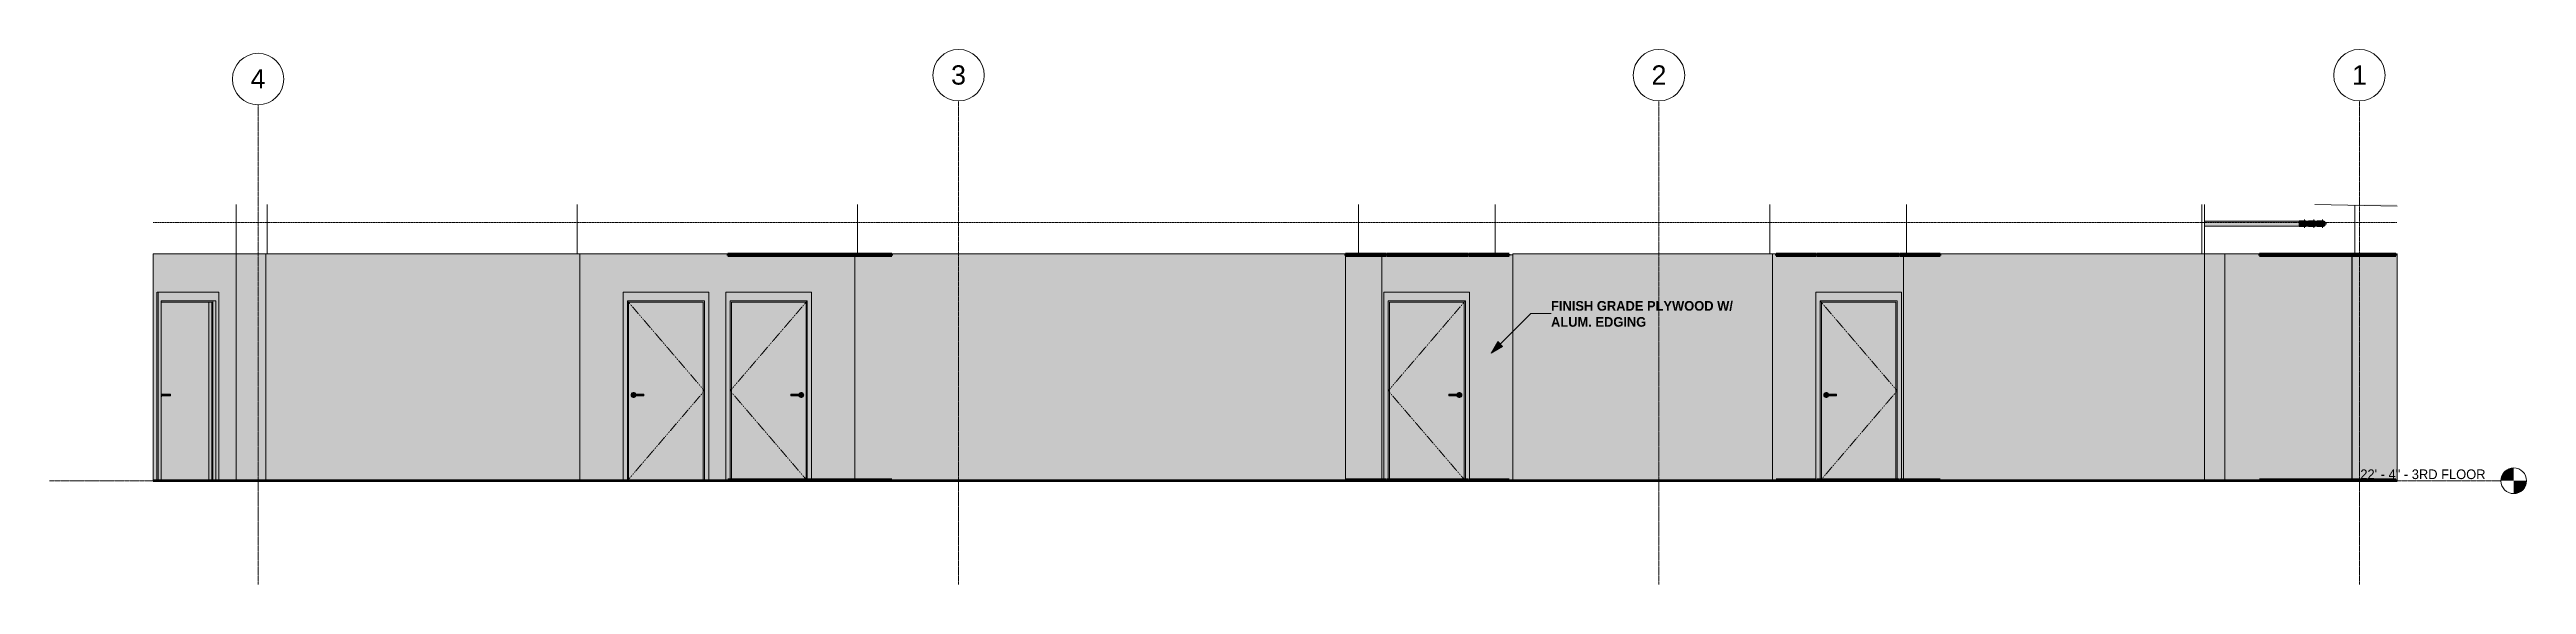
# Model space of a CAD drawing. Header units: inches. Extents: x -3547 to 1531, y 88 to 469.
# Drawn here: x 374 to 1531, y 220 to 469 of the extents above; entities that cross this region are included whole.
import ezdxf

# ---------------------------------------------------------------- set-up
doc = ezdxf.new("R2010")
doc.units = ezdxf.units.IN
doc.header["$MEASUREMENT"] = 0
for name, pattern in [('Aligning Line 1_8_', [0.25, 0.125, -0.125]), ('Dash 1_16_', [0.125, 0.0625, -0.0625]), ('Grid Line 1_2_', [0.875, 0.5, -0.125, 0.125, -0.125])]:
    doc.linetypes.add(name, pattern=pattern)
for name, color, linetype, lineweight in [('0-2', 254, 'Continuous', 5), ('0-3', 165, 'Continuous', 5), ('0-4', 10, 'Continuous', 5), ('A-CLNG', 13, 'Continuous', 18), ('A-CLNG-1', 13, 'Continuous', 60), ('A-DOOR', 31, 'Continuous', 18), ('A-DOOR-1', 31, 'Dash 1_16_', 9), ('A-DOOR-2', 31, 'Continuous', 9), ('A-DOOR-FRAM', 31, 'Continuous', 9), ('A-DOOR-FRAM-1', 31, 'Continuous', 18), ('A-FLOR', 192, 'Continuous', 18), ('A-FLOR-4', 250, 'Continuous', 60), ('A-FLOR-5', 192, 'Continuous', 60), ('A-FLOR-LEVL', 51, 'Continuous', 9), ('A-FLOR-LEVL-1', 51, 'Grid Line 1_2_', 9), ('A-FLOR-LEVL-2', 9, 'Continuous', 9), ('A-FLOR-LEVL-3', 147, 'Continuous', 9), ('A-ROOF-1', 7, 'Continuous', 18), ('A-WALL-1', 7, 'Continuous', 18), ('G-ANNO-SYMB-2', 9, 'Aligning Line 1_8_', 9), ('G-ANNO-TEXT', 231, 'Continuous', 9), ('I-WALL', 2, 'Continuous', 18), ('I-WALL-1', 2, 'Continuous', 5), ('P-PIPE', 3, 'Continuous', 9), ('P-PIPE-1', 3, 'Continuous', 5), ('P-PIPE-CNTR', 3, 'Continuous', 9), ('S-BEAM', 12, 'Continuous', 9), ('S-GRID-1', 1, 'Grid Line 1_2_', 9), ('S-GRID-IDEN', 1, 'Continuous', 9), ('S-GRID-IDEN-1', 147, 'Continuous', 9)]:
    doc.layers.add(name, color=color, linetype=linetype, lineweight=lineweight)
doc.styles.add('Arial', font='arial.ttf', dxfattribs={"height": 9})
doc.styles.add('Century Gothic', font='ufonts.com_century-gothic.ttf', dxfattribs={"height": 4.5})
doc.styles.add('Century Gothic_B', font='GOTHICB.TTF', dxfattribs={"height": 4.5})

msp = doc.modelspace()

# ---------------------------------------------------------------- texts
at = {"layer": 'A-FLOR-LEVL', "insert": (1453.1, 273.3), "char_height": 4.5, "width": 72.568, "attachment_point": 1, "style": 'Century Gothic'}
msp.add_mtext('22\' - 4" - 3RD FLOOR', dxfattribs=at)
at = {"layer": 'G-ANNO-TEXT', "char_height": 4.5, "attachment_point": 1, "style": 'Century Gothic_B'}
for s, insert, width in [('FINISH GRADE PLYWOOD W/', (1075.3, 351.9), 104.232), ('ALUM. EDGING', (1075.3, 344.4), 55.752)]:
    msp.add_mtext(s, dxfattribs=dict(at, insert=insert, width=width))

# ---------------------------------------------------------------- blocks, each defined once
blk = doc.blocks.new('Level - Level Head - Circle-V17-Elevation 12 - c')
at = {"layer": 'A-FLOR-LEVL'}
h = blk.add_hatch(color=256, dxfattribs=at)
edge = h.paths.add_edge_path(flags=0)
edge.add_line((3553.3, 268), (3547.3, 268))
edge.add_arc((3553.3, 268), 6, 90, 180, ccw=False)
edge.add_line((3553.3, 274), (3553.3, 268))
h = blk.add_hatch(color=256, dxfattribs=at)
edge = h.paths.add_edge_path(flags=0)
edge.add_line((3553.3, 262), (3553.3, 268))
edge.add_line((3553.3, 268), (3559.3, 268))
edge.add_arc((3553.3, 268), 6, 270, 360, ccw=False)
at = {"layer": 'A-FLOR-LEVL-2'}
blk.add_circle((3553.3, 268), 6, dxfattribs=at)
blk = doc.blocks.new('CTR - 2nd Phase_rvt-4-Elevation 12 - c')
at = {"layer": 'A-FLOR-LEVL-1'}
blk.add_line((2403, 268), (3547.3, 268), dxfattribs=at)
at = {"layer": 'G-ANNO-SYMB-2'}
blk.add_line((2451.4, 388.6), (3498.9, 388.6), dxfattribs=at)
at = {"layer": '0-2'}
blk.add_blockref('Level - Level Head - Circle-V17-Elevation 12 - c', (0, 0), dxfattribs=at)
at = {"layer": 'A-FLOR-LEVL', "insert": (3481.7, 273.3), "char_height": 4.5, "width": 72.568, "attachment_point": 1, "style": 'Century Gothic'}
blk.add_mtext('22\' - 4" - 3RD FLOOR', dxfattribs=at)
blk = doc.blocks.new('Level - Level Head - Circle-V18-Elevation 12 - c')
at = {"layer": 'A-FLOR-LEVL'}
h = blk.add_hatch(color=256, dxfattribs=at)
edge = h.paths.add_edge_path(flags=0)
edge.add_line((3553.3, 268), (3547.3, 268))
edge.add_arc((3553.3, 268), 6, 90, 180, ccw=False)
edge.add_line((3553.3, 274), (3553.3, 268))
h = blk.add_hatch(color=256, dxfattribs=at)
edge = h.paths.add_edge_path(flags=0)
edge.add_line((3553.3, 262), (3553.3, 268))
edge.add_line((3553.3, 268), (3559.3, 268))
edge.add_arc((3553.3, 268), 6, 270, 360, ccw=False)
at = {"layer": 'A-FLOR-LEVL-3'}
blk.add_circle((3553.3, 268), 6, dxfattribs=at)
blk = doc.blocks.new('CTR - 1st Phase - Unit Layouts_rvt-4-Elevation 12 - c')
at = {"layer": 'A-FLOR-LEVL-1'}
blk.add_line((2403, 268), (3547.3, 268), dxfattribs=at)
at = {"layer": '0-3'}
blk.add_blockref('Level - Level Head - Circle-V18-Elevation 12 - c', (0, 0), dxfattribs=at)
at = {"layer": 'A-FLOR-LEVL', "insert": (3481.7, 273.3), "char_height": 4.5, "width": 72.568, "attachment_point": 1, "style": 'Century Gothic'}
blk.add_mtext('22\' - 4" - 3RD FLOOR', dxfattribs=at)
blk = doc.blocks.new('Grid - Grid Head - Circle-50561-Elevation 12 - c')
at = {"layer": 'S-GRID-IDEN-1'}
for start, end in [(0, 180), (180, 360)]:
    blk.add_arc((3481.3, 457.3), 12, start, end, dxfattribs=at)
blk = doc.blocks.new('CTR - 1st Phase - Shell_rvt-4-Elevation 12 - c')
at = {"layer": 'A-FLOR-4'}
blk.add_line((3498.9, 268), (2451.4, 268), dxfattribs=at)
at = {"layer": 'A-FLOR-LEVL-1'}
blk.add_line((2403, 268), (3547.3, 268), dxfattribs=at)
at = {"layer": 'A-ROOF-1'}
for p, q in [((2490.1, 396.9), (2490.1, 373.9)), ((2504.5, 396.9), (2504.5, 374)), ((2649.3, 396.9), (2649.3, 374)), ((2780.2, 396.9), (2780.2, 374)), ((3014.1, 396.9), (3014.1, 374)), ((3077.8, 396.9), (3077.8, 373.8)), ((3206.1, 396.9), (3206.1, 373.9)), ((3269.8, 396.9), (3269.8, 373.9)), ((3407.7, 373.9), (3407.7, 396.9)), ((3479.2, 396.5), (3479.2, 373.9)), ((3084.5, 373.4), (3086.1, 373.4))]:
    blk.add_line(p, q, dxfattribs=at)
at = {"layer": 'A-WALL-1'}
blk.add_line((3408.9, 373.9), (3408.9, 396.9), dxfattribs=at)
at = {"layer": 'S-GRID-1'}
for p, q in [((2500.3, 219.6), (2500.3, 443.4)), ((2827.3, 219.6), (2827.3, 445.3)), ((3154.3, 219.6), (3154.3, 445.3)), ((3481.3, 219.6), (3481.3, 445.3))]:
    blk.add_line(p, q, dxfattribs=at)
at = {"layer": '0-3'}
for name, p in [('Grid - Grid Head - Circle-50561-Elevation 12 - c', (-981, -1.8)), ('Grid - Grid Head - Circle-50561-Elevation 12 - c', (-654, 0)), ('Grid - Grid Head - Circle-50561-Elevation 12 - c', (-327, 0)), ('Grid - Grid Head - Circle-50561-Elevation 12 - c', (0, 0)), ('Level - Level Head - Circle-V18-Elevation 12 - c', (0, 0))]:
    blk.add_blockref(name, p, dxfattribs=at)
at = {"layer": 'A-FLOR-LEVL', "insert": (3481.7, 273.3), "char_height": 4.5, "width": 72.568, "attachment_point": 1, "style": 'Century Gothic'}
blk.add_mtext('22\' - 4" - 3RD FLOOR', dxfattribs=at)
at = {"layer": 'S-GRID-IDEN', "char_height": 9, "width": 8.484, "attachment_point": 1, "style": 'Arial'}
for s, insert in [('4', (2496.8, 460.1)), ('3', (2823.8, 461.9)), ('2', (3150.8, 461.9)), ('1', (3477.8, 461.9))]:
    blk.add_mtext(s, dxfattribs=dict(at, insert=insert))
blk = doc.blocks.new('CTR - 1st Phase -Stairs _ Elevators_rvt-4-Elevation 12 - c')
at = {"layer": 'A-FLOR-LEVL-1'}
blk.add_line((2403, 268), (3547.3, 268), dxfattribs=at)
at = {"layer": '0-3'}
blk.add_blockref('Level - Level Head - Circle-V18-Elevation 12 - c', (0, 0), dxfattribs=at)
at = {"layer": 'A-FLOR-LEVL', "insert": (3481.7, 273.3), "char_height": 4.5, "width": 72.568, "attachment_point": 1, "style": 'Century Gothic'}
blk.add_mtext('22\' - 4" - 3RD FLOOR', dxfattribs=at)
blk = doc.blocks.new('HOLLOW METAL - UNIT DOOR-1759144-Elevation 12 - c')
at = {"layer": 'A-DOOR'}
h = blk.add_hatch(color=256, dxfattribs=at)
h.paths.add_polyline_path([(2680.5, 268), (2708.1, 268), (2708.1, 351.4), (2673.3, 351.4), (2673.3, 268)], flags=0)
h.paths.add_polyline_path([(2675.6, 306.8), (2675.3, 306.9), (2675, 307), (2674.7, 307.2), (2674.6, 307.4), (2674.4, 307.7), (2674.4, 308), (2674.4, 308.3), (2674.6, 308.6), (2674.7, 308.8), (2675, 309), (2675.3, 309.1), (2675.6, 309.2), (2675.9, 309.1), (2676.2, 309), (2676.4, 308.8), (2676.6, 308.6), (2676.7, 308.4), (2680.4, 308.4), (2680.4, 307.6), (2676.7, 307.6), (2676.6, 307.4), (2676.4, 307.2), (2676.2, 307), (2675.9, 306.9)], flags=0)
h = blk.add_hatch(color=256, dxfattribs=at)
h.paths.add_polyline_path([(2675.4, 307.7), (2675.3, 307.9), (2675.3, 307.9), (2675.3, 308), (2675.3, 308.1), (2675.4, 308.3), (2675.4, 308.3), (2675.3, 308), (2675.4, 307.7)], flags=0)
h.paths.add_polyline_path([(2675.6, 306.8), (2675.9, 306.9), (2676.2, 307), (2676.4, 307.2), (2676.6, 307.4), (2676.7, 307.6), (2675.6, 307.6), (2675.4, 307.7), (2675.4, 307.7), (2675.3, 308), (2675.4, 308.3), (2675.5, 308.4), (2675.6, 308.4), (2675.8, 308.4), (2675.9, 308.4), (2676.7, 308.4), (2676.6, 308.6), (2676.4, 308.8), (2676.2, 309), (2675.9, 309.1), (2675.6, 309.2), (2675.3, 309.1), (2675, 309), (2674.7, 308.8), (2674.6, 308.6), (2674.4, 308.3), (2674.4, 308), (2674.4, 307.7), (2674.6, 307.4), (2674.7, 307.2), (2675, 307), (2675.3, 306.9), (2675.4, 306.8)], flags=0)
h = blk.add_hatch(color=256, dxfattribs=at)
h.paths.add_polyline_path([(2675.4, 308.3), (2675.3, 308.1), (2675.3, 308.1), (2675.3, 308), (2675.3, 308), (2675.4, 308.3)], flags=0)
h.paths.add_polyline_path([(2676.2, 308), (2676.3, 308), (2676.3, 308.4), (2676.2, 308.4), (2675.7, 308.4), (2675.7, 308.4), (2675.5, 308.4), (2675.4, 308.3), (2675.4, 308.3), (2675.3, 308), (2676.1, 308)], flags=0)
for points in [[(2676.3, 307.6), (2676.3, 308), (2675.3, 308), (2675.3, 307.9), (2675.4, 307.7), (2675.4, 307.7), (2675.5, 307.6), (2675.6, 307.6), (2675.8, 307.6), (2675.9, 307.6), (2676.2, 307.6)], [(2676.3, 308), (2680.4, 308), (2680.4, 308.4), (2676.3, 308.4), (2676.3, 308.1)], [(2676.4, 307.6), (2680.4, 307.6), (2680.4, 308), (2676.3, 308), (2676.3, 307.6)]]:
    blk.add_hatch(color=256, dxfattribs=at).paths.add_polyline_path(points, flags=0)
at = {"layer": 'A-DOOR-FRAM-1'}
for points in [[(2710.7, 268), (2710.7, 356), (2670.7, 356), (2670.7, 268), (2672.7, 268), (2672.7, 352), (2708.7, 352), (2708.7, 268)], [(2673.3, 268), (2673.3, 351.4), (2708.1, 351.4), (2708.1, 268), (2708.7, 268), (2708.7, 352), (2672.7, 352), (2672.7, 268)]]:
    blk.add_hatch(color=256, dxfattribs=at).paths.add_polyline_path(points, flags=0)
at = {"layer": 'A-DOOR-1'}
for p, q in [((2672.7, 352), (2708.7, 310)), ((2708.7, 310), (2672.7, 268))]:
    blk.add_line(p, q, dxfattribs=at)
at = {"layer": 'A-DOOR-2'}
for p, q in [((2680.4, 308.4), (2676.3, 308.4)), ((2676.3, 307.6), (2680.4, 307.6)), ((2680.4, 308.4), (2680.4, 308)), ((2680.4, 308), (2680.4, 307.6))]:
    blk.add_line(p, q, dxfattribs=at)
at = {"layer": 'A-DOOR-2', "flags": 128}
for points in [[(2676.3, 308.4), (2676.2, 308.4), (2676.2, 308.4), (2676.2, 308.4), (2676.2, 308.4), (2676.2, 308.4), (2676.1, 308.4), (2676.1, 308.4), (2676.1, 308.4), (2676.1, 308.4), (2676, 308.4), (2676, 308.4), (2676, 308.4), (2676, 308.4), (2676, 308.4), (2675.9, 308.4), (2675.9, 308.4), (2675.9, 308.4), (2675.9, 308.4), (2675.9, 308.4), (2675.8, 308.4), (2675.8, 308.4), (2675.8, 308.4), (2675.8, 308.4), (2675.8, 308.4), (2675.8, 308.4), (2675.8, 308.4), (2675.7, 308.4), (2675.7, 308.4), (2675.7, 308.4), (2675.7, 308.4), (2675.7, 308.4), (2675.7, 308.4), (2675.7, 308.4), (2675.7, 308.4), (2675.7, 308.4), (2675.7, 308.4), (2675.7, 308.4), (2675.7, 308.4), (2675.7, 308.4)], [(2675.7, 307.6), (2675.7, 307.6), (2675.7, 307.6), (2675.7, 307.6), (2675.7, 307.6), (2675.7, 307.6), (2675.7, 307.6), (2675.7, 307.6), (2675.7, 307.6), (2675.7, 307.6), (2675.7, 307.6), (2675.7, 307.6), (2675.7, 307.6), (2675.8, 307.6), (2675.8, 307.6), (2675.8, 307.6), (2675.8, 307.6), (2675.8, 307.6), (2675.8, 307.6), (2675.8, 307.6), (2675.9, 307.6), (2675.9, 307.6), (2675.9, 307.6), (2675.9, 307.6), (2675.9, 307.6), (2675.9, 307.6), (2676, 307.6), (2676, 307.6), (2676, 307.6), (2676, 307.6), (2676.1, 307.6), (2676.1, 307.6), (2676.1, 307.6), (2676.1, 307.6), (2676.1, 307.6), (2676.2, 307.6), (2676.2, 307.6), (2676.2, 307.6), (2676.2, 307.6), (2676.3, 307.6), (2676.3, 307.6)]]:
    blk.add_lwpolyline(points, dxfattribs=at)
at = {"layer": 'A-DOOR-2'}
for start, end in [(19.6343, 180), (180, 340.4367)]:
    blk.add_arc((2675.6, 308), 1.18, start, end, dxfattribs=at)
at = {"layer": 'A-DOOR-FRAM'}
for p, q in [((2710.7, 356), (2670.7, 356)), ((2670.7, 356), (2670.7, 268)), ((2672.7, 352), (2708.7, 352)), ((2672.7, 268), (2672.7, 352)), ((2673.3, 351.4), (2708.1, 351.4)), ((2673.3, 268), (2673.3, 351.4)), ((2708.1, 351.4), (2708.1, 268)), ((2708.7, 352), (2708.7, 268)), ((2710.7, 356), (2710.7, 268))]:
    blk.add_line(p, q, dxfattribs=at)
blk = doc.blocks.new('HOLLOW METAL - UNIT DOOR-1758958-Elevation 12 - c')
at = {"layer": 'A-DOOR'}
h = blk.add_hatch(color=256, dxfattribs=at)
h.paths.add_polyline_path([(2738.9, 268), (2738.9, 268.5), (2756.1, 268.5), (2756.1, 351.4), (2721.3, 351.4), (2721.3, 268.5), (2738.6, 268.5), (2738.6, 268)], flags=0)
h.paths.add_polyline_path([(2753.9, 306.8), (2753.6, 306.9), (2753.3, 307), (2753, 307.2), (2752.8, 307.4), (2752.8, 307.6), (2749, 307.6), (2749, 308.4), (2752.8, 308.4), (2752.8, 308.6), (2753, 308.8), (2753.3, 309), (2753.6, 309.1), (2753.9, 309.2), (2754.2, 309.1), (2754.5, 309), (2754.7, 308.8), (2754.9, 308.6), (2755, 308.3), (2755.1, 308), (2755, 307.7), (2754.9, 307.4), (2754.7, 307.2), (2754.5, 307), (2754.2, 306.9)], flags=0)
for points in [[(2752.7, 308), (2753.2, 308), (2753.2, 308.4), (2749, 308.4), (2749, 308), (2752.1, 308)], [(2752.7, 307.6), (2753.2, 307.6), (2753.2, 308), (2749, 308), (2749, 307.6), (2752.7, 307.6)], [(2753.9, 306.8), (2754.2, 306.9), (2754.5, 307), (2754.7, 307.2), (2754.9, 307.4), (2755, 307.7), (2755.1, 308), (2755, 308.3), (2754.9, 308.6), (2754.7, 308.8), (2754.5, 309), (2754.2, 309.1), (2753.9, 309.2), (2753.6, 309.1), (2753.3, 309), (2753, 308.8), (2752.8, 308.6), (2752.8, 308.4), (2753.8, 308.4), (2753.8, 308.4), (2753.9, 308.4), (2754, 308.3), (2754.1, 308.2), (2754.1, 308.1), (2754.2, 308), (2754.2, 308), (2754.1, 307.9), (2754.1, 307.7), (2754, 307.7), (2753.9, 307.6), (2753.8, 307.6), (2753.7, 307.6), (2753.6, 307.6), (2752.8, 307.6), (2752.8, 307.4), (2753, 307.2), (2753.3, 307), (2753.6, 306.9)], [(2753.9, 308), (2754.2, 308), (2754.1, 308.2), (2754.1, 308.3), (2754, 308.3), (2753.9, 308.4), (2753.9, 308.4), (2753.7, 308.4), (2753.6, 308.4), (2753.2, 308.4), (2753.2, 308), (2753.8, 308)]]:
    blk.add_hatch(color=256, dxfattribs=at).paths.add_polyline_path(points, flags=0)
h = blk.add_hatch(color=256, dxfattribs=at)
h.paths.add_polyline_path([(2754, 307.7), (2754.1, 307.9), (2754.2, 308), (2754.2, 308), (2754.1, 308), (2754.1, 307.7)], flags=0)
h.paths.add_polyline_path([(2753.2, 307.6), (2753.2, 307.6), (2753.9, 307.6), (2754, 307.7), (2754, 307.7), (2754.1, 308), (2753.2, 308), (2753.2, 307.6)], flags=0)
at = {"layer": 'A-DOOR-FRAM-1'}
for points in [[(2718.7, 268), (2719.7, 268), (2719.7, 268.5), (2720.7, 268.5), (2720.7, 352), (2756.7, 352), (2756.7, 268.5), (2758.7, 268.5), (2758.7, 356), (2718.7, 356), (2718.7, 268.5)], [(2721.3, 268.5), (2721.3, 351.4), (2756.1, 351.4), (2756.1, 268.5), (2756.7, 268.5), (2756.7, 352), (2720.7, 352), (2720.7, 268.5)]]:
    blk.add_hatch(color=256, dxfattribs=at).paths.add_polyline_path(points, flags=0)
at = {"layer": 'A-DOOR-1'}
for p, q in [((2756.7, 352), (2720.7, 310)), ((2720.7, 310), (2756.3, 268.5))]:
    blk.add_line(p, q, dxfattribs=at)
at = {"layer": 'A-DOOR-2'}
for p, q in [((2753.2, 308.4), (2749, 308.4)), ((2749, 308), (2749, 308.4)), ((2749, 307.6), (2749, 308)), ((2749, 307.6), (2753.2, 307.6))]:
    blk.add_line(p, q, dxfattribs=at)
at = {"layer": 'A-DOOR-2', "flags": 128}
for points in [[(2753.8, 308.4), (2753.6, 308.4), (2753.2, 308.4), (2753.2, 308.4)], [(2753.2, 307.6), (2753.6, 307.6), (2753.8, 307.6), (2753.8, 307.6)]]:
    blk.add_lwpolyline(points, dxfattribs=at)
at = {"layer": 'A-DOOR-2'}
for start, end in [(0, 160.3657), (199.5633, 0)]:
    blk.add_arc((2753.9, 308), 1.18, start, end, dxfattribs=at)
at = {"layer": 'A-DOOR-FRAM'}
for p, q in [((2718.7, 268), (2718.7, 356)), ((2758.7, 356), (2718.7, 356)), ((2720.7, 268.5), (2720.7, 352)), ((2720.7, 352), (2756.7, 352)), ((2721.3, 268.5), (2721.3, 351.4)), ((2721.3, 351.4), (2756.1, 351.4)), ((2756.1, 351.4), (2756.1, 268.5)), ((2756.7, 352), (2756.7, 268.5)), ((2758.7, 268.5), (2758.7, 356))]:
    blk.add_line(p, q, dxfattribs=at)
blk = doc.blocks.new('HOLLOW METAL - UNIT DOOR-2058840-Elevation 12 - c')
at = {"layer": 'A-DOOR'}
h = blk.add_hatch(color=256, dxfattribs=at)
h.paths.add_polyline_path([(3063.3, 268.5), (3063.3, 351.4), (3028.5, 351.4), (3028.5, 268.5), (3040.6, 268.5)], flags=0)
h.paths.add_polyline_path([(3061.1, 306.8), (3060.8, 306.9), (3060.5, 307), (3060.2, 307.2), (3060, 307.4), (3060, 307.6), (3056.2, 307.6), (3056.2, 308.4), (3060, 308.4), (3060.1, 308.6), (3060.2, 308.8), (3060.5, 309), (3060.8, 309.1), (3061.1, 309.2), (3061.4, 309.1), (3061.7, 309), (3061.9, 308.8), (3062.1, 308.6), (3062.2, 308.3), (3062.3, 308), (3062.2, 307.7), (3062.1, 307.4), (3061.9, 307.2), (3061.7, 307), (3061.4, 306.9), (3061.1, 306.8)], flags=0)
for points in [[(3060.1, 308), (3060.4, 308), (3060.4, 308.4), (3056.2, 308.4), (3056.2, 308), (3059.9, 308)], [(3059.9, 307.6), (3060.4, 307.6), (3060.4, 308), (3056.2, 308), (3056.2, 307.6), (3059.9, 307.6)], [(3061.1, 306.8), (3061.4, 306.9), (3061.7, 307), (3061.9, 307.2), (3062.1, 307.4), (3062.2, 307.7), (3062.3, 308), (3062.2, 308.3), (3062.1, 308.6), (3061.9, 308.8), (3061.7, 309), (3061.4, 309.1), (3061.1, 309.2), (3060.8, 309.1), (3060.5, 309), (3060.2, 308.8), (3060, 308.6), (3060, 308.4), (3061, 308.4), (3061, 308.4), (3061.1, 308.4), (3061.2, 308.3), (3061.3, 308.2), (3061.3, 308.1), (3061.4, 308.1), (3061.4, 308), (3061.3, 307.8), (3061.3, 307.7), (3061.2, 307.7), (3061.1, 307.6), (3061, 307.6), (3060.9, 307.6), (3060.8, 307.6), (3060, 307.6), (3060.1, 307.4), (3060.2, 307.2), (3060.5, 307), (3060.8, 306.9)], [(3061.1, 308), (3061.4, 308), (3061.3, 308.1), (3061.3, 308.3), (3061.2, 308.3), (3061.1, 308.4), (3061.1, 308.4), (3060.9, 308.4), (3060.8, 308.4), (3060.4, 308.4), (3060.4, 308), (3061.1, 308)]]:
    blk.add_hatch(color=256, dxfattribs=at).paths.add_polyline_path(points, flags=0)
h = blk.add_hatch(color=256, dxfattribs=at)
h.paths.add_polyline_path([(3061.2, 307.7), (3061.3, 307.9), (3061.4, 307.9), (3061.4, 308), (3061.3, 308), (3061.3, 307.7)], flags=0)
h.paths.add_polyline_path([(3060.4, 307.6), (3060.4, 307.6), (3061.1, 307.6), (3061.2, 307.7), (3061.2, 307.7), (3061.3, 308), (3060.4, 308), (3060.4, 307.6)], flags=0)
at = {"layer": 'A-DOOR-FRAM-1'}
for points in [[(3026.9, 268), (3027.1, 268), (3027.1, 268.5), (3027.9, 268.5), (3027.9, 352), (3063.9, 352), (3063.9, 268.5), (3065.3, 268.5), (3065.3, 268), (3065.5, 268), (3065.5, 268.5), (3065.9, 268.5), (3065.9, 356), (3025.9, 356), (3025.9, 268.5), (3026.9, 268.5)], [(3027.9, 268.5), (3028.5, 268.5), (3028.5, 351.4), (3063.3, 351.4), (3063.3, 268.5), (3063.9, 268.5), (3063.9, 352), (3027.9, 352), (3027.9, 268.5)]]:
    blk.add_hatch(color=256, dxfattribs=at).paths.add_polyline_path(points, flags=0)
at = {"layer": 'A-DOOR-1'}
for p, q in [((3063.9, 352), (3027.9, 310)), ((3027.9, 310), (3063.5, 268.5))]:
    blk.add_line(p, q, dxfattribs=at)
at = {"layer": 'A-DOOR-2'}
for p, q in [((3060.4, 308.4), (3056.2, 308.4)), ((3056.2, 308), (3056.2, 308.4)), ((3056.2, 307.6), (3056.2, 308)), ((3056.2, 307.6), (3060.4, 307.6))]:
    blk.add_line(p, q, dxfattribs=at)
at = {"layer": 'A-DOOR-2', "flags": 128}
for points in [[(3061, 308.4), (3060.8, 308.4), (3060.4, 308.4), (3060.4, 308.4)], [(3060.4, 307.6), (3060.8, 307.6), (3061, 307.6), (3061, 307.6)]]:
    blk.add_lwpolyline(points, dxfattribs=at)
at = {"layer": 'A-DOOR-2'}
for start, end in [(0, 160.3657), (199.5633, 0)]:
    blk.add_arc((3061.1, 308), 1.18, start, end, dxfattribs=at)
at = {"layer": 'A-DOOR-FRAM'}
for p, q in [((3027.9, 268.5), (3027.9, 352)), ((3027.9, 352), (3063.9, 352)), ((3028.5, 268.5), (3028.5, 351.4)), ((3028.5, 351.4), (3063.3, 351.4)), ((3063.3, 351.4), (3063.3, 268.5)), ((3063.9, 352), (3063.9, 268.5))]:
    blk.add_line(p, q, dxfattribs=at)
blk = doc.blocks.new('HOLLOW METAL - UNIT DOOR-2058696-Elevation 12 - c')
at = {"layer": 'A-DOOR'}
h = blk.add_hatch(color=256, dxfattribs=at)
h.paths.add_polyline_path([(3230.1, 268.5), (3264.9, 268.5), (3264.9, 351.4), (3230.1, 351.4), (3230.1, 300.2)], flags=0)
h.paths.add_polyline_path([(3232.4, 306.8), (3232.1, 306.9), (3231.8, 307), (3231.5, 307.2), (3231.4, 307.4), (3231.2, 307.7), (3231.2, 308), (3231.2, 308.3), (3231.4, 308.6), (3231.5, 308.8), (3231.8, 309), (3232.1, 309.1), (3232.4, 309.2), (3232.7, 309.1), (3233, 309), (3233.2, 308.8), (3233.4, 308.6), (3233.5, 308.4), (3237.2, 308.4), (3237.2, 307.6), (3233.5, 307.6), (3233.4, 307.4), (3233.2, 307.2), (3233, 307), (3232.7, 306.9)], flags=0)
h = blk.add_hatch(color=256, dxfattribs=at)
h.paths.add_polyline_path([(3232.2, 307.7), (3232.1, 307.9), (3232.1, 307.9), (3232.1, 308), (3232.1, 308.1), (3232.2, 308.3), (3232.2, 308.3), (3232.1, 308), (3232.2, 307.7)], flags=0)
h.paths.add_polyline_path([(3232.4, 306.8), (3232.7, 306.9), (3233, 307), (3233.2, 307.2), (3233.4, 307.4), (3233.5, 307.6), (3232.4, 307.6), (3232.2, 307.7), (3232.2, 307.7), (3232.1, 308), (3232.2, 308.3), (3232.3, 308.4), (3232.4, 308.4), (3232.6, 308.4), (3232.7, 308.4), (3233.5, 308.4), (3233.4, 308.6), (3233.2, 308.8), (3233, 309), (3232.7, 309.1), (3232.4, 309.2), (3232.1, 309.1), (3231.8, 309), (3231.5, 308.8), (3231.4, 308.6), (3231.2, 308.3), (3231.2, 308), (3231.2, 307.7), (3231.4, 307.4), (3231.5, 307.2), (3231.8, 307), (3232.1, 306.9)], flags=0)
h = blk.add_hatch(color=256, dxfattribs=at)
h.paths.add_polyline_path([(3232.2, 308.3), (3232.1, 308.1), (3232.1, 308.1), (3232.1, 308), (3232.1, 308), (3232.2, 308.3)], flags=0)
h.paths.add_polyline_path([(3233, 308), (3233.1, 308), (3233.1, 308.4), (3233, 308.4), (3232.5, 308.4), (3232.5, 308.4), (3232.3, 308.4), (3232.2, 308.3), (3232.2, 308.3), (3232.1, 308), (3232.9, 308)], flags=0)
for points in [[(3233.1, 307.6), (3233.1, 308), (3232.1, 308), (3232.1, 307.8), (3232.2, 307.7), (3232.2, 307.7), (3232.3, 307.6), (3232.4, 307.6), (3232.6, 307.6), (3232.7, 307.6), (3233, 307.6)], [(3237.2, 308), (3237.2, 308.4), (3233.1, 308.4), (3233.1, 308), (3237, 308)], [(3234, 307.6), (3237.2, 307.6), (3237.2, 308), (3233.1, 308), (3233.1, 307.6), (3233.7, 307.6)]]:
    blk.add_hatch(color=256, dxfattribs=at).paths.add_polyline_path(points, flags=0)
at = {"layer": 'A-DOOR-FRAM-1'}
for points in [[(3228.2, 268), (3228.2, 268.5), (3229.5, 268.5), (3229.5, 352), (3265.5, 352), (3265.5, 268.5), (3266.3, 268.5), (3266.3, 268), (3266.6, 268), (3266.6, 268.5), (3267.5, 268.5), (3267.5, 356), (3227.5, 356), (3227.5, 268.5), (3227.9, 268.5), (3227.9, 268)], [(3230.1, 268.5), (3230.1, 351.4), (3264.9, 351.4), (3264.9, 268.5), (3265.5, 268.5), (3265.5, 352), (3229.5, 352), (3229.5, 268.5)]]:
    blk.add_hatch(color=256, dxfattribs=at).paths.add_polyline_path(points, flags=0)
at = {"layer": 'A-DOOR-1'}
for p, q in [((3229.5, 352), (3265.5, 310)), ((3265.5, 310), (3230, 268.5))]:
    blk.add_line(p, q, dxfattribs=at)
at = {"layer": 'A-DOOR-2'}
for p, q in [((3237.2, 308.4), (3233.1, 308.4)), ((3233.1, 307.6), (3237.2, 307.6)), ((3237.2, 308.4), (3237.2, 308)), ((3237.2, 308), (3237.2, 307.6))]:
    blk.add_line(p, q, dxfattribs=at)
at = {"layer": 'A-DOOR-2', "flags": 128}
for points in [[(3233.1, 308.4), (3232.7, 308.4), (3232.5, 308.4), (3232.5, 308.4)], [(3232.5, 307.6), (3232.6, 307.6), (3233, 307.6), (3233.1, 307.6)]]:
    blk.add_lwpolyline(points, dxfattribs=at)
at = {"layer": 'A-DOOR-2'}
for start, end in [(19.6343, 180), (180, 340.4367)]:
    blk.add_arc((3232.4, 308), 1.18, start, end, dxfattribs=at)
at = {"layer": 'A-DOOR-FRAM'}
for p, q in [((3229.5, 352), (3265.5, 352)), ((3229.5, 268.5), (3229.5, 352)), ((3230.1, 351.4), (3264.9, 351.4)), ((3230.1, 268.5), (3230.1, 351.4)), ((3264.9, 351.4), (3264.9, 268.5)), ((3265.5, 352), (3265.5, 268.5))]:
    blk.add_line(p, q, dxfattribs=at)
blk = doc.blocks.new('HOLLOW METAL - UNIT DOOR-V10-Elevation 12 - c')
at = {"layer": 'A-DOOR'}
for points in [[(2477.4, 268), (2477.4, 351.4), (2455.1, 351.4), (2455.1, 308.8), (2455.3, 308.6), (2455.3, 308.4), (2459.3, 308.4), (2459.3, 308.3), (2459.4, 308.3), (2459.5, 308.1), (2459.5, 307.9), (2459.4, 307.7), (2459.3, 307.7), (2459.3, 307.6), (2459.2, 307.6), (2455.3, 307.6), (2455.3, 307.4), (2455.1, 307.2), (2455.1, 268)], [(2455.1, 308), (2455.2, 308), (2455.2, 308.2), (2455.3, 308.3), (2455.4, 308.4), (2455.3, 308.4), (2455.1, 308.4), (2455.1, 308)], [(2455.2, 307.6), (2455.4, 307.6), (2455.3, 307.7), (2455.2, 307.7), (2455.2, 307.9), (2455.2, 308), (2455.1, 308), (2455.1, 307.6), (2455.2, 307.6)], [(2456.5, 308), (2456.6, 308), (2456.5, 308.2), (2456.4, 308.3), (2456.3, 308.4), (2456.2, 308.4), (2456.1, 308.4), (2455.8, 308.4), (2455.7, 308.4), (2455.4, 308.4), (2455.3, 308.4), (2455.3, 308.3), (2455.2, 308.3), (2455.2, 308.1), (2455.2, 308), (2456.5, 308)], [(2455.4, 307.6), (2455.5, 307.6), (2455.8, 307.6), (2456.1, 307.6), (2456.4, 307.6), (2456.5, 307.7), (2456.5, 307.7), (2456.5, 307.9), (2456.5, 308), (2455.2, 308), (2455.2, 307.8), (2455.3, 307.7), (2455.4, 307.6)], [(2459.5, 308), (2459.4, 308.2), (2459.3, 308.3), (2459.3, 308.4), (2459.2, 308.4), (2456.3, 308.4), (2456.4, 308.3), (2456.5, 308.3), (2456.5, 308.1), (2456.6, 308), (2459.5, 308)], [(2456.6, 307.6), (2459.3, 307.6), (2459.3, 307.7), (2459.4, 307.7), (2459.5, 307.9), (2459.5, 308), (2456.6, 308), (2456.5, 307.8), (2456.4, 307.7), (2456.3, 307.6), (2456.3, 307.6), (2456.5, 307.6)]]:
    blk.add_hatch(color=256, dxfattribs=at).paths.add_polyline_path(points, flags=0)
h = blk.add_hatch(color=256, dxfattribs=at)
h.paths.add_polyline_path([(2455.1, 307.2), (2455.1, 307.2), (2455.3, 307.4), (2455.3, 307.6), (2455.1, 307.6), (2455.1, 307.2)], flags=0)
h.paths.add_polyline_path([(2455.3, 308.4), (2455.2, 308.6), (2455.1, 308.8), (2455.1, 308.4), (2455.3, 308.4)], flags=0)
at = {"layer": 'A-DOOR-FRAM-1'}
for points in [[(2453.7, 268), (2453.7, 356), (2453.2, 356), (2453.2, 268)], [(2481.5, 268), (2482, 268), (2482, 356), (2453.7, 356), (2453.7, 268), (2455.1, 268), (2455.1, 352), (2480.6, 352), (2480.6, 268)], [(2479.2, 268), (2479.2, 352), (2455.1, 352), (2455.1, 351.4), (2478.8, 351.4), (2478.8, 268)], [(2477.9, 268), (2478.8, 268), (2478.8, 351.4), (2477.4, 351.4), (2477.4, 268), (2477.8, 268)], [(2479.2, 268), (2480.6, 268), (2480.6, 352), (2479.2, 352), (2479.2, 300.2)]]:
    blk.add_hatch(color=256, dxfattribs=at).paths.add_polyline_path(points, flags=0)
at = {"layer": 'A-DOOR-2'}
for p, q in [((2455.4, 308.4), (2455.1, 308.4)), ((2455.1, 307.6), (2455.4, 307.6)), ((2459.2, 308.4), (2456.3, 308.4)), ((2456.3, 307.6), (2459.2, 307.6))]:
    blk.add_line(p, q, dxfattribs=at)
at = {"layer": 'A-DOOR-2', "flags": 128}
for points in [[(2456.3, 308.4), (2455.9, 308.4), (2455.5, 308.4), (2455.4, 308.4)], [(2455.4, 307.6), (2455.8, 307.6), (2456.2, 307.6), (2456.3, 307.6)]]:
    blk.add_lwpolyline(points, dxfattribs=at)
at = {"layer": 'A-DOOR-2'}
for centre, major_axis, start_param, end_param in [((2454.5, 308), (0, 1.18), 5.055073, 5.497787), ((2454.5, 308), (0, 1.18), 3.926991, 4.371381), ((2459.2, 308), (0, 0.394), 4.712389, 6.283185), ((2459.2, 308), (0, 0.394), 3.141593, 4.712389)]:
    blk.add_ellipse(centre, major_axis=major_axis, ratio=0.707107, start_param=start_param, end_param=end_param, dxfattribs=at)
at = {"layer": 'A-DOOR-FRAM'}
for p, q in [((2453.7, 356), (2453.2, 356)), ((2482, 356), (2453.7, 356)), ((2453.7, 356), (2453.7, 268)), ((2455.1, 352), (2480.6, 352)), ((2455.1, 268), (2455.1, 352)), ((2455.1, 351.4), (2478.8, 351.4)), ((2477.4, 351.4), (2477.4, 268)), ((2478.8, 351.4), (2478.8, 268)), ((2479.2, 352), (2479.2, 268)), ((2480.6, 352), (2480.6, 268)), ((2482, 356), (2482, 268))]:
    blk.add_line(p, q, dxfattribs=at)
blk = doc.blocks.new('Elbow - PVC - Sch 40 - Standard-2079255-Elevation 12 - c')
at = {"layer": 'P-PIPE'}
for points in [[(3462.6, 388), (3462.6, 389.3), (3461.5, 389.3), (3461.5, 388), (3462.1, 388)], [(3462.1, 386.7), (3462.6, 386.7), (3462.6, 388), (3461.5, 388), (3461.5, 386.7)], [(3462.6, 388), (3462.7, 388), (3462.7, 388.4), (3462.9, 388.7), (3463, 389), (3463.4, 389.2), (3463.7, 389.3), (3463.9, 389.3), (3462.8, 389.3), (3462.6, 389.3), (3462.6, 388)], [(3462.6, 386.7), (3463.9, 386.7), (3463.7, 386.7), (3463.3, 386.9), (3463, 387.1), (3462.8, 387.4), (3462.7, 387.7), (3462.6, 388), (3462.6, 388), (3462.6, 386.7)]]:
    blk.add_hatch(color=256, dxfattribs=at).paths.add_polyline_path(points, flags=0)
h = blk.add_hatch(color=256, dxfattribs=at)
h.paths.add_polyline_path([(3464, 386.7), (3464.3, 386.7), (3464.7, 386.9), (3465, 387), (3465.2, 387.4), (3465.3, 387.7), (3465.3, 388), (3465.3, 388.3), (3465.1, 388.7), (3465, 389), (3464.6, 389.2), (3464.3, 389.3), (3464, 389.3), (3463.7, 389.3), (3463.3, 389.1), (3463, 389), (3462.8, 388.7), (3462.7, 388.3), (3462.7, 388), (3462.7, 387.7), (3462.9, 387.3), (3463, 387), (3463.4, 386.8), (3463.7, 386.7)], flags=0)
h.paths.add_polyline_path([(3464, 386.8), (3463.7, 386.9), (3463.4, 387), (3463.1, 387.2), (3463, 387.4), (3462.9, 387.7), (3462.8, 388), (3462.9, 388.3), (3463, 388.6), (3463.2, 388.9), (3463.4, 389), (3463.7, 389.1), (3464, 389.2), (3464.3, 389.1), (3464.6, 389), (3464.8, 388.8), (3465, 388.6), (3465.1, 388.3), (3465.2, 388), (3465.1, 387.7), (3465, 387.4), (3464.8, 387.2), (3464.6, 387), (3464.3, 386.9), (3464, 386.8)], flags=0)
for p, q in [((3462.6, 389.3), (3461.5, 389.3)), ((3461.5, 388), (3461.5, 389.3)), ((3461.5, 386.7), (3461.5, 388)), ((3461.5, 386.7), (3462.6, 386.7))]:
    blk.add_line(p, q, dxfattribs=at)
at = {"layer": 'P-PIPE', "flags": 128}
for points in [[(3462.6, 389.3), (3462.7, 389.3), (3462.7, 389.3), (3462.8, 389.3), (3462.8, 389.3), (3462.9, 389.3), (3463, 389.3), (3463, 389.3), (3463.1, 389.3), (3463.1, 389.3), (3463.2, 389.3), (3463.2, 389.3), (3463.3, 389.3), (3463.3, 389.3), (3463.4, 389.3), (3463.4, 389.3), (3463.4, 389.3), (3463.5, 389.3), (3463.5, 389.3), (3463.6, 389.3), (3463.6, 389.3), (3463.6, 389.3), (3463.7, 389.3), (3463.7, 389.3), (3463.8, 389.3), (3463.8, 389.3), (3463.8, 389.3), (3463.8, 389.3), (3463.9, 389.3), (3463.9, 389.3), (3463.9, 389.3), (3463.9, 389.3), (3463.9, 389.3), (3464, 389.3), (3464, 389.3), (3464, 389.3), (3464, 389.3), (3464, 389.3), (3464, 389.3), (3464, 389.3), (3464, 389.3)], [(3464, 386.7), (3464, 386.7), (3464, 386.7), (3464, 386.7), (3464, 386.7), (3464, 386.7), (3464, 386.7), (3463.9, 386.7), (3463.9, 386.7), (3463.9, 386.7), (3463.9, 386.7), (3463.9, 386.7), (3463.8, 386.7), (3463.8, 386.7), (3463.8, 386.7), (3463.8, 386.7), (3463.7, 386.7), (3463.7, 386.7), (3463.7, 386.7), (3463.6, 386.7), (3463.6, 386.7), (3463.5, 386.7), (3463.5, 386.7), (3463.5, 386.7), (3463.4, 386.7), (3463.4, 386.7), (3463.3, 386.7), (3463.3, 386.7), (3463.2, 386.7), (3463.2, 386.7), (3463.1, 386.7), (3463.1, 386.7), (3463, 386.7), (3463, 386.7), (3462.9, 386.7), (3462.9, 386.7), (3462.8, 386.7), (3462.7, 386.7), (3462.7, 386.7), (3462.6, 386.7), (3462.6, 386.7)], [(3464, 389.3), (3464.1, 389.3), (3464.1, 389.3), (3464.2, 389.3), (3464.2, 389.3), (3464.3, 389.3), (3464.3, 389.3), (3464.4, 389.3), (3464.4, 389.3), (3464.5, 389.3), (3464.5, 389.2), (3464.6, 389.2), (3464.6, 389.2), (3464.7, 389.2), (3464.7, 389.1), (3464.8, 389.1), (3464.8, 389.1), (3464.8, 389), (3464.9, 389), (3464.9, 389), (3465, 388.9), (3465, 388.9), (3465, 388.9), (3465.1, 388.8), (3465.1, 388.8), (3465.1, 388.7), (3465.2, 388.7), (3465.2, 388.6), (3465.2, 388.6), (3465.2, 388.5), (3465.3, 388.5), (3465.3, 388.4), (3465.3, 388.4), (3465.3, 388.3), (3465.3, 388.3), (3465.3, 388.2), (3465.3, 388.2), (3465.3, 388.1), (3465.3, 388.1), (3465.3, 388), (3465.3, 388)], [(3465.3, 388), (3465.3, 387.9), (3465.3, 387.9), (3465.3, 387.8), (3465.3, 387.8), (3465.3, 387.7), (3465.3, 387.7), (3465.3, 387.6), (3465.3, 387.6), (3465.3, 387.5), (3465.2, 387.5), (3465.2, 387.4), (3465.2, 387.4), (3465.2, 387.3), (3465.1, 387.3), (3465.1, 387.2), (3465.1, 387.2), (3465, 387.2), (3465, 387.1), (3465, 387.1), (3464.9, 387), (3464.9, 387), (3464.9, 387), (3464.8, 386.9), (3464.8, 386.9), (3464.7, 386.9), (3464.7, 386.8), (3464.6, 386.8), (3464.6, 386.8), (3464.5, 386.8), (3464.5, 386.7), (3464.4, 386.7), (3464.4, 386.7), (3464.3, 386.7), (3464.3, 386.7), (3464.2, 386.7), (3464.2, 386.7), (3464.1, 386.7), (3464.1, 386.7), (3464, 386.7), (3464, 386.7)]]:
    blk.add_lwpolyline(points, dxfattribs=at)
at = {"layer": 'P-PIPE'}
for start, end in [(0, 180), (180, 0)]:
    blk.add_arc((3464, 388), 1.34, start, end, dxfattribs=at)
blk = doc.blocks.new('Dimension Lumber - 2x10-2056818-Elevation 12 - c')
at = {"layer": 'S-BEAM'}
blk.add_hatch(color=256, dxfattribs=at).paths.add_polyline_path([(3498.9, 396.1), (3498.9, 396.9), (3460.5, 396.9), (3498.9, 396.1)], flags=0)
blk.add_line((3498.9, 396.1), (3460.5, 396.9), dxfattribs=at)
blk = doc.blocks.new('Level - Level Head - Circle-50818-Elevation 12 - c')
at = {"layer": 'A-FLOR-LEVL'}
h = blk.add_hatch(color=256, dxfattribs=at)
edge = h.paths.add_edge_path(flags=0)
edge.add_line((3553.3, 268), (3547.3, 268))
edge.add_arc((3553.3, 268), 6, 90, 180, ccw=False)
edge.add_line((3553.3, 274), (3553.3, 268))
h = blk.add_hatch(color=256, dxfattribs=at)
edge = h.paths.add_edge_path(flags=0)
edge.add_line((3553.3, 262), (3553.3, 268))
edge.add_line((3553.3, 268), (3559.3, 268))
edge.add_arc((3553.3, 268), 6, 270, 360, ccw=False)
blk.add_circle((3553.3, 268), 6, dxfattribs=at)

# ---------------------------------------------------------------- hatches: boundary and pattern name
at = {"layer": 'A-CLNG'}
h = msp.add_hatch(color=256, dxfattribs=at)
h.paths.add_polyline_path([(747.2, 373.1), (748.4, 373.1), (748.4, 373.8), (710.2, 373.8), (710.2, 373.1), (733.7, 373.1)], flags=0)
h.paths.add_polyline_path([(767.6, 373.1), (767.6, 373.8), (748.6, 373.8), (748.6, 373.1), (766.5, 373.1)], flags=0)
h.paths.add_polyline_path([(701, 373.1), (710, 373.1), (710, 373.8), (691, 373.8), (691, 373.1)], flags=0)
h = msp.add_hatch(color=256, dxfattribs=at)
h.paths.add_polyline_path([(990.3, 373.1), (998.2, 373.1), (998.2, 373.8), (979.3, 373.8), (979.3, 373.1), (988.5, 373.1)], flags=0)
h.paths.add_polyline_path([(1055.8, 373.1), (1055.8, 373.8), (1036.9, 373.8), (1036.9, 373.1), (1049.1, 373.1)], flags=0)
h.paths.add_polyline_path([(998.5, 373.1), (1036.6, 373.1), (1036.6, 373.8), (998.5, 373.8), (998.5, 373.4)], flags=0)
h = msp.add_hatch(color=256, dxfattribs=at)
h.paths.add_polyline_path([(1239.9, 373.1), (1256.9, 373.1), (1256.9, 373.8), (1238, 373.8), (1238, 373.1)], flags=0)
h.paths.add_polyline_path([(1192, 373.1), (1199.3, 373.1), (1199.3, 373.8), (1180.4, 373.8), (1180.4, 373.1)], flags=0)
h.paths.add_polyline_path([(1199.6, 373.1), (1237.7, 373.1), (1237.7, 373.8), (1199.6, 373.8), (1199.6, 373.4)], flags=0)
msp.add_hatch(color=256, dxfattribs=at).paths.add_polyline_path([(1406.1, 373.1), (1469.7, 373.1), (1469.7, 373.8), (1406.1, 373.8), (1406.1, 373.4)], flags=0)
at = {"layer": 'A-FLOR'}
h = msp.add_hatch(color=256, dxfattribs=at)
h.paths.add_polyline_path([(691, 268), (710, 268), (710, 268.5), (691, 268.5)], flags=0)
h.paths.add_polyline_path([(723, 268), (748.4, 268), (748.4, 268.5), (710.2, 268.5), (710.2, 268), (717.4, 268)], flags=0)
h.paths.add_polyline_path([(748.6, 268), (767.6, 268), (767.6, 268.5), (748.6, 268.5)], flags=0)
h = msp.add_hatch(color=256, dxfattribs=at)
h.paths.add_polyline_path([(1044.7, 268), (1055.8, 268), (1055.8, 268.5), (1036.9, 268.5), (1036.9, 268), (1043.2, 268)], flags=0)
h.paths.add_polyline_path([(998.2, 268), (998.2, 268.5), (979.3, 268.5), (979.3, 268), (997.3, 268)], flags=0)
h.paths.add_polyline_path([(998.5, 268), (1036.6, 268), (1036.6, 268.5), (998.5, 268.5)], flags=0)
h = msp.add_hatch(color=256, dxfattribs=at)
h.paths.add_polyline_path([(1238.9, 268), (1256.9, 268), (1256.9, 268.5), (1238, 268.5), (1238, 268)], flags=0)
h.paths.add_polyline_path([(1199.6, 268), (1237.7, 268), (1237.7, 268.5), (1199.6, 268.5)], flags=0)
h.paths.add_polyline_path([(1180.4, 268), (1199.3, 268), (1199.3, 268.5), (1180.4, 268.5)], flags=0)
msp.add_hatch(color=256, dxfattribs=at).paths.add_polyline_path([(1406.1, 268), (1469.7, 268), (1469.7, 268.5), (1406.1, 268.5)], flags=0)
at = {"layer": 'G-ANNO-TEXT'}
msp.add_hatch(color=256, dxfattribs=at).paths.add_polyline_path([(1047.3, 327.6), (1052.6, 330.7), (1050.4, 333)], flags=0)
at = {"layer": 'I-WALL'}
for points in [[(422.7, 268), (424.5, 268), (424.5, 356), (453.4, 356), (453.4, 268), (461.5, 268), (461.5, 373.9), (422.7, 373.9), (422.7, 300.2)], [(1470.3, 268), (1470.3, 268), (1470.3, 374), (1470.3, 374), (1470.3, 332.5)]]:
    msp.add_hatch(color=256, dxfattribs=at).paths.add_polyline_path(points, flags=0)
h = msp.add_hatch(color=256, dxfattribs=at)
h.paths.add_polyline_path([(1178.7, 268), (1180.4, 268), (1180.4, 268.5), (1198.9, 268.5), (1198.9, 356), (1238.9, 356), (1238.9, 268.5), (1239.9, 268.5), (1239.9, 373.1), (1238, 373.1), (1238, 373.8), (1239.9, 373.8), (1239.9, 373.9), (1241.1, 373.9), (1241.1, 374), (1178.7, 374), (1178.7, 268.5)], flags=0)
h.paths.add_polyline_path([(1237.7, 373.1), (1199.6, 373.1), (1199.6, 373.8), (1237.7, 373.8), (1237.7, 373.4)], flags=0)
h.paths.add_polyline_path([(1180.4, 373.1), (1180.4, 373.8), (1199.3, 373.8), (1199.3, 373.1), (1192, 373.1)], flags=0)
at = {"layer": 'I-WALL-1'}
for points in [[(461.5, 268), (469.3, 268), (469.3, 373.9), (461.5, 373.9), (461.5, 296.9)], [(475.3, 268), (475.3, 374), (469.3, 374), (469.3, 268)], [(553.7, 268), (621.9, 268), (621.9, 374), (475.3, 374), (475.3, 268), (488.2, 268)], [(767.6, 268), (979.3, 268), (979.3, 373.9), (990.3, 373.9), (990.3, 374), (750.3, 374), (750.3, 373.8), (767.6, 373.8), (767.6, 373.1), (750.3, 373.1), (750.3, 268.5), (767.6, 268.5)], [(1057.5, 268), (1063.5, 268), (1063.5, 374), (1057.5, 374), (1057.5, 332.5)], [(1077.5, 268), (1172.7, 268), (1172.7, 373.9), (1063.5, 373.9), (1063.5, 268)], [(1175.7, 268), (1178.7, 268), (1178.7, 373.9), (1172.7, 373.9), (1172.7, 268)], [(1178.7, 373.9), (1178.7, 374), (1177.4, 374), (1177.4, 373.9)], [(1273.9, 268), (1374.3, 268), (1374.3, 373.9), (1245.9, 373.9), (1245.9, 373.8), (1256.9, 373.8), (1256.9, 373.1), (1245.9, 373.1), (1245.9, 268.5), (1256.9, 268.5), (1256.9, 268)], [(1380.3, 268), (1380.3, 373.9), (1374.3, 373.9), (1374.3, 268)], [(1389.9, 268), (1389.9, 374), (1380.3, 374), (1380.3, 268)], [(1404.8, 268), (1406.1, 268), (1406.1, 268.5), (1449.1, 268.5), (1449.1, 373.1), (1406.1, 373.1), (1406.1, 373.8), (1449.1, 373.8), (1449.1, 373.9), (1450.6, 373.9), (1450.6, 374), (1389.9, 374), (1389.9, 268)], [(1469.7, 268), (1470.3, 268), (1470.3, 374), (1455.3, 374), (1455.3, 373.8), (1469.7, 373.8), (1469.7, 373.1), (1455.3, 373.1), (1455.3, 268.5), (1469.7, 268.5)]]:
    msp.add_hatch(color=256, dxfattribs=at).paths.add_polyline_path(points, flags=0)
h = msp.add_hatch(color=256, dxfattribs=at)
h.paths.add_polyline_path([(682.1, 268), (690.1, 268), (690.1, 356), (730.1, 356), (730.1, 268.5), (748.4, 268.5), (748.4, 268), (748.6, 268), (748.6, 268.5), (750.3, 268.5), (750.3, 373.1), (748.6, 373.1), (748.6, 373.8), (750.3, 373.8), (750.3, 373.9), (621.9, 373.9), (621.9, 268), (642.1, 268), (642.1, 356), (682.1, 356), (682.1, 332.5)], flags=0)
h.paths.add_polyline_path([(701, 373.1), (691, 373.1), (691, 373.8), (710, 373.8), (710, 373.1)], flags=0)
h.paths.add_polyline_path([(710.2, 373.1), (710.2, 373.8), (748.4, 373.8), (748.4, 373.1), (717.4, 373.1)], flags=0)
h = msp.add_hatch(color=256, dxfattribs=at)
h.paths.add_polyline_path([(979.3, 268.5), (996.3, 268.5), (996.3, 373.1), (979.3, 373.1), (979.3, 332.5)], flags=0)
h.paths.add_polyline_path([(979.3, 373.8), (996.3, 373.8), (996.3, 373.9), (979.3, 373.9)], flags=0)
h = msp.add_hatch(color=256, dxfattribs=at)
h.paths.add_polyline_path([(1055.8, 268), (1057.5, 268), (1057.5, 373.4), (1055.8, 373.4), (1055.8, 373.1), (1036.9, 373.1), (1036.9, 373.8), (1049.1, 373.8), (1049.1, 374), (996.3, 374), (996.3, 373.8), (998.2, 373.8), (998.2, 373.1), (996.3, 373.1), (996.3, 268.5), (997.3, 268.5), (997.3, 356), (1037.3, 356), (1037.3, 268.5), (1055.8, 268.5)], flags=0)
h.paths.add_polyline_path([(1012, 373.1), (998.5, 373.1), (998.5, 373.8), (1036.6, 373.8), (1036.6, 373.1), (1028.4, 373.1)], flags=0)
h = msp.add_hatch(color=256, dxfattribs=at)
h.paths.add_polyline_path([(1245.9, 268.5), (1245.9, 373.1), (1239.9, 373.1), (1239.9, 268.5), (1245.8, 268.5)], flags=0)
h.paths.add_polyline_path([(1239.9, 373.8), (1245.9, 373.8), (1245.9, 373.9), (1239.9, 373.9)], flags=0)
h = msp.add_hatch(color=256, dxfattribs=at)
h.paths.add_polyline_path([(1449.3, 268.5), (1449.3, 373.1), (1449.1, 373.1), (1449.1, 268.5)], flags=0)
h.paths.add_polyline_path([(1449.3, 373.8), (1449.3, 373.9), (1449.1, 373.9), (1449.1, 373.8)], flags=0)
h = msp.add_hatch(color=256, dxfattribs=at)
h.paths.add_polyline_path([(1449.3, 268.5), (1455.3, 268.5), (1455.3, 373.1), (1449.3, 373.1), (1449.3, 332.5)], flags=0)
h.paths.add_polyline_path([(1449.3, 373.8), (1455.3, 373.8), (1455.3, 373.9), (1449.3, 373.9)], flags=0)
at = {"layer": 'P-PIPE'}
for points in [[(1427.1, 386.8), (1427.4, 386.9), (1427.7, 387), (1428, 387.2), (1428.2, 387.4), (1428.3, 387.7), (1428.3, 388), (1428.3, 388.3), (1428.2, 388.6), (1427.9, 388.9), (1427.7, 389), (1427.4, 389.1), (1427.1, 389.2), (1426.8, 389.1), (1426.5, 389), (1426.3, 388.8), (1426.1, 388.6), (1426, 388.3), (1425.9, 388), (1426, 387.7), (1426.1, 387.4), (1426.3, 387.1), (1426.5, 387), (1426.8, 386.9), (1427.1, 386.8)], [(1431.4, 386.8), (1431.7, 386.9), (1432, 387), (1432.2, 387.2), (1432.4, 387.4), (1432.5, 387.7), (1432.6, 388), (1432.5, 388.3), (1432.4, 388.6), (1432.2, 388.9), (1432, 389), (1431.7, 389.1), (1431.4, 389.2), (1431.1, 389.1), (1430.8, 389), (1430.5, 388.8), (1430.3, 388.6), (1430.2, 388.3), (1430.2, 388), (1430.2, 387.7), (1430.3, 387.4), (1430.5, 387.2), (1430.8, 387), (1431.1, 386.9), (1431.4, 386.8)], [(1435.4, 386.8), (1435.7, 386.9), (1436, 387), (1436.2, 387.2), (1436.4, 387.4), (1436.5, 387.7), (1436.6, 388), (1436.5, 388.3), (1436.4, 388.6), (1436.2, 388.9), (1436, 389), (1435.7, 389.1), (1435.4, 389.2), (1435.1, 389.1), (1434.8, 389), (1434.5, 388.8), (1434.3, 388.6), (1434.2, 388.3), (1434.2, 388), (1434.2, 387.7), (1434.3, 387.4), (1434.5, 387.2), (1434.8, 387), (1435.1, 386.9), (1435.2, 386.8)]]:
    msp.add_hatch(color=256, dxfattribs=at).paths.add_polyline_path(points, flags=0)
at = {"layer": 'P-PIPE-1'}
for points in [[(1402.8, 388), (1424.6, 388), (1424.6, 389.2), (1380.3, 389.2), (1380.3, 388), (1401.8, 388)], [(1380.3, 386.8), (1424.6, 386.8), (1424.6, 388), (1380.3, 388), (1380.3, 386.8)], [(1427.7, 386.8), (1428.8, 386.8), (1428.8, 388), (1428.5, 388), (1428.4, 387.7), (1428.3, 387.3), (1428.1, 387), (1427.7, 386.8)], [(1428.5, 388), (1428.8, 388), (1428.8, 389.2), (1427.8, 389.2), (1427.8, 389.1), (1428.1, 389), (1428.3, 388.6), (1428.4, 388.3)], [(1432.8, 388), (1432.8, 389.2), (1432, 389.2), (1432.1, 389.1), (1432.3, 389), (1432.6, 388.6), (1432.7, 388.3), (1432.7, 388)], [(1432, 386.8), (1432.8, 386.8), (1432.8, 388), (1432.7, 388), (1432.6, 387.6), (1432.5, 387.3), (1432.3, 387), (1432, 386.8)]]:
    msp.add_hatch(color=256, dxfattribs=at).paths.add_polyline_path(points, flags=0)

# ---------------------------------------------------------------- linework, layer by layer
at = {"layer": 'A-CLNG-1'}
for p, q in [((710, 373.8), (691, 373.8)), ((691, 373.8), (691, 373.1)), ((691, 373.1), (710, 373.1)), ((710, 373.1), (710, 373.8)), ((748.4, 373.8), (710.2, 373.8)), ((710.2, 373.8), (710.2, 373.1)), ((710.2, 373.1), (748.4, 373.1)), ((748.4, 373.1), (748.4, 373.8)), ((767.6, 373.8), (748.6, 373.8)), ((748.6, 373.8), (748.6, 373.1)), ((748.6, 373.1), (767.6, 373.1)), ((767.6, 373.1), (767.6, 373.8)), ((998.2, 373.8), (979.3, 373.8)), ((979.3, 373.8), (979.3, 373.1)), ((979.3, 373.1), (998.2, 373.1)), ((998.2, 373.1), (998.2, 373.8)), ((1036.6, 373.8), (998.5, 373.8)), ((998.5, 373.8), (998.5, 373.1)), ((998.5, 373.1), (1036.6, 373.1)), ((1036.6, 373.1), (1036.6, 373.8)), ((1055.8, 373.8), (1036.9, 373.8)), ((1036.9, 373.8), (1036.9, 373.1)), ((1036.9, 373.1), (1055.8, 373.1)), ((1055.8, 373.1), (1055.8, 373.8)), ((1199.3, 373.8), (1180.4, 373.8)), ((1180.4, 373.8), (1180.4, 373.1)), ((1180.4, 373.1), (1199.3, 373.1)), ((1199.3, 373.1), (1199.3, 373.8)), ((1237.7, 373.8), (1199.6, 373.8)), ((1199.6, 373.8), (1199.6, 373.1)), ((1199.6, 373.1), (1237.7, 373.1)), ((1237.7, 373.1), (1237.7, 373.8)), ((1256.9, 373.8), (1238, 373.8)), ((1238, 373.8), (1238, 373.1)), ((1238, 373.1), (1256.9, 373.1)), ((1256.9, 373.1), (1256.9, 373.8)), ((1469.7, 373.8), (1406.1, 373.8)), ((1406.1, 373.8), (1406.1, 373.1)), ((1406.1, 373.1), (1469.7, 373.1)), ((1469.7, 373.1), (1469.7, 373.8))]:
    msp.add_line(p, q, dxfattribs=at)
at = {"layer": 'A-FLOR-5'}
for p, q in [((710, 268.5), (691, 268.5)), ((691, 268.5), (691, 268)), ((710, 268), (710, 268.5)), ((748.4, 268.5), (710.2, 268.5)), ((710.2, 268.5), (710.2, 268)), ((748.4, 268), (748.4, 268.5)), ((767.6, 268.5), (748.6, 268.5)), ((748.6, 268.5), (748.6, 268)), ((767.6, 268), (767.6, 268.5)), ((998.2, 268.5), (979.3, 268.5)), ((979.3, 268.5), (979.3, 268)), ((998.2, 268), (998.2, 268.5)), ((1036.6, 268.5), (998.5, 268.5)), ((998.5, 268.5), (998.5, 268)), ((1036.6, 268), (1036.6, 268.5)), ((1055.8, 268.5), (1036.9, 268.5)), ((1036.9, 268.5), (1036.9, 268)), ((1055.8, 268), (1055.8, 268.5)), ((1199.3, 268.5), (1180.4, 268.5)), ((1180.4, 268.5), (1180.4, 268)), ((1199.3, 268), (1199.3, 268.5)), ((1237.7, 268.5), (1199.6, 268.5)), ((1199.6, 268.5), (1199.6, 268)), ((1237.7, 268), (1237.7, 268.5)), ((1256.9, 268.5), (1238, 268.5)), ((1238, 268.5), (1238, 268)), ((1256.9, 268), (1256.9, 268.5)), ((1469.7, 268.5), (1406.1, 268.5)), ((1406.1, 268.5), (1406.1, 268)), ((1469.7, 268), (1469.7, 268.5))]:
    msp.add_line(p, q, dxfattribs=at)
at = {"layer": 'A-FLOR-LEVL-1'}
msp.add_line((374.4, 268), (1518.7, 268), dxfattribs=at)
at = {"layer": 'G-ANNO-TEXT'}
for p, q in [((1047.3, 327.6), (1065.8, 346.1)), ((1065.8, 346.1), (1075.3, 346.1)), ((1050.4, 333), (1047.3, 327.6)), ((1047.3, 327.6), (1052.6, 330.7)), ((1052.6, 330.7), (1050.4, 333))]:
    msp.add_line(p, q, dxfattribs=at)
at = {"layer": 'I-WALL'}
for p, q in [((422.7, 268), (422.7, 373.9)), ((469.3, 373.9), (422.7, 373.9)), ((461.5, 373.9), (461.5, 268)), ((469.3, 373.9), (469.3, 374)), ((621.9, 374), (469.3, 374)), ((475.3, 374), (475.3, 268)), ((621.9, 268), (621.9, 374)), ((750.3, 373.9), (621.9, 373.9)), ((990.3, 374), (750.3, 374)), ((750.3, 374), (750.3, 373.8)), ((750.3, 373.1), (750.3, 268.5)), ((996.3, 373.9), (979.3, 373.9)), ((979.3, 373.9), (979.3, 373.8)), ((979.3, 373.1), (979.3, 268.5)), ((990.3, 373.9), (990.3, 374)), ((1049.1, 374), (996.3, 374)), ((996.3, 374), (996.3, 373.8)), ((996.3, 268.5), (996.3, 373.1)), ((1057.5, 268), (1057.5, 374)), ((1057.5, 374), (1063.5, 374)), ((1063.5, 374), (1063.5, 373.9)), ((1178.7, 373.9), (1063.5, 373.9)), ((1241.1, 374), (1177.4, 374)), ((1178.7, 374), (1178.7, 373.9)), ((1178.7, 373.9), (1178.7, 268)), ((1380.3, 373.9), (1239.9, 373.9)), ((1239.9, 373.8), (1239.9, 373.9)), ((1239.9, 268.5), (1239.9, 373.1)), ((1450.6, 374), (1380.3, 374)), ((1380.3, 373.9), (1380.3, 268)), ((1389.9, 268), (1389.9, 374)), ((1449.1, 373.9), (1455.3, 373.9)), ((1449.1, 373.8), (1449.1, 373.9)), ((1449.1, 268.5), (1449.1, 373.1)), ((1449.3, 373.8), (1449.3, 373.9)), ((1449.3, 268.5), (1449.3, 373.1)), ((1470.3, 374), (1455.3, 374)), ((1455.3, 374), (1455.3, 373.9)), ((1470.3, 374), (1470.3, 268)), ((424.5, 268), (424.5, 356)), ((997.3, 268.5), (997.3, 356)), ((997.3, 356), (1037.3, 356)), ((1037.3, 356), (1037.3, 268.5)), ((1198.9, 268.5), (1198.9, 356)), ((1198.9, 356), (1238.9, 356)), ((1238.9, 356), (1238.9, 268.5)), ((422.7, 268), (422.7, 268)), ((1470.3, 268), (1470.3, 268))]:
    msp.add_line(p, q, dxfattribs=at)
at = {"layer": 'P-PIPE'}
for p, q in [((1424.6, 389.2), (1380.3, 389.2)), ((1380.3, 386.8), (1424.6, 386.8)), ((1428.8, 389.2), (1427.7, 389.2)), ((1427.7, 386.8), (1428.8, 386.8)), ((1432.8, 389.2), (1432, 389.2)), ((1432, 386.8), (1432.8, 386.8))]:
    msp.add_line(p, q, dxfattribs=at)
for centre, start, end in [((1427.1, 388), 0, 180), ((1427.1, 388), 180, 0), ((1431.4, 388), 0, 180), ((1431.4, 388), 180, 0), ((1435.4, 388), 0, 180), ((1435.4, 388), 180, 0)]:
    msp.add_arc(centre, 1.19, start, end, dxfattribs=at)
at = {"layer": 'P-PIPE-CNTR'}
for p, q in [((1425.1, 388), (1429.1, 388)), ((1427.1, 386), (1427.1, 390)), ((1429.4, 388), (1433.4, 388)), ((1431.4, 386), (1431.4, 390)), ((1433.4, 388), (1437.4, 388)), ((1435.4, 386), (1435.4, 390))]:
    msp.add_line(p, q, dxfattribs=at)

# ---------------------------------------------------------------- block references
at = {"layer": '0-4'}
for name in ['CTR - 1st Phase - Shell_rvt-4-Elevation 12 - c', 'CTR - 2nd Phase_rvt-4-Elevation 12 - c', 'CTR - 1st Phase - Unit Layouts_rvt-4-Elevation 12 - c', 'CTR - 1st Phase -Stairs _ Elevators_rvt-4-Elevation 12 - c']:
    msp.add_blockref(name, (-2028.6, 0), dxfattribs=at)
at = {"layer": 'A-DOOR'}
for name in ['HOLLOW METAL - UNIT DOOR-V10-Elevation 12 - c', 'HOLLOW METAL - UNIT DOOR-1759144-Elevation 12 - c', 'HOLLOW METAL - UNIT DOOR-1758958-Elevation 12 - c', 'HOLLOW METAL - UNIT DOOR-2058840-Elevation 12 - c', 'HOLLOW METAL - UNIT DOOR-2058696-Elevation 12 - c']:
    msp.add_blockref(name, (-2028.6, 0), dxfattribs=at)
at = {"layer": 'A-FLOR-LEVL'}
msp.add_blockref('Level - Level Head - Circle-50818-Elevation 12 - c', (-2028.6, 0), dxfattribs=at)
at = {"layer": 'P-PIPE'}
for p in [(-2036.9, 0), (-2032.6, 0), (-2028.6, 0)]:
    msp.add_blockref('Elbow - PVC - Sch 40 - Standard-2079255-Elevation 12 - c', p, dxfattribs=at)
at = {"layer": 'S-BEAM'}
msp.add_blockref('Dimension Lumber - 2x10-2056818-Elevation 12 - c', (-2028.6, 0), dxfattribs=at)

msp.set_redraw_order([(e.dxf.handle, doc.entitydb.next_handle()) for e in msp.query("TEXT MTEXT ATTDEF DIMENSION ARC_DIMENSION")])  # texts and dimensions are drawn at this point

doc.saveas('drawing.dxf')
